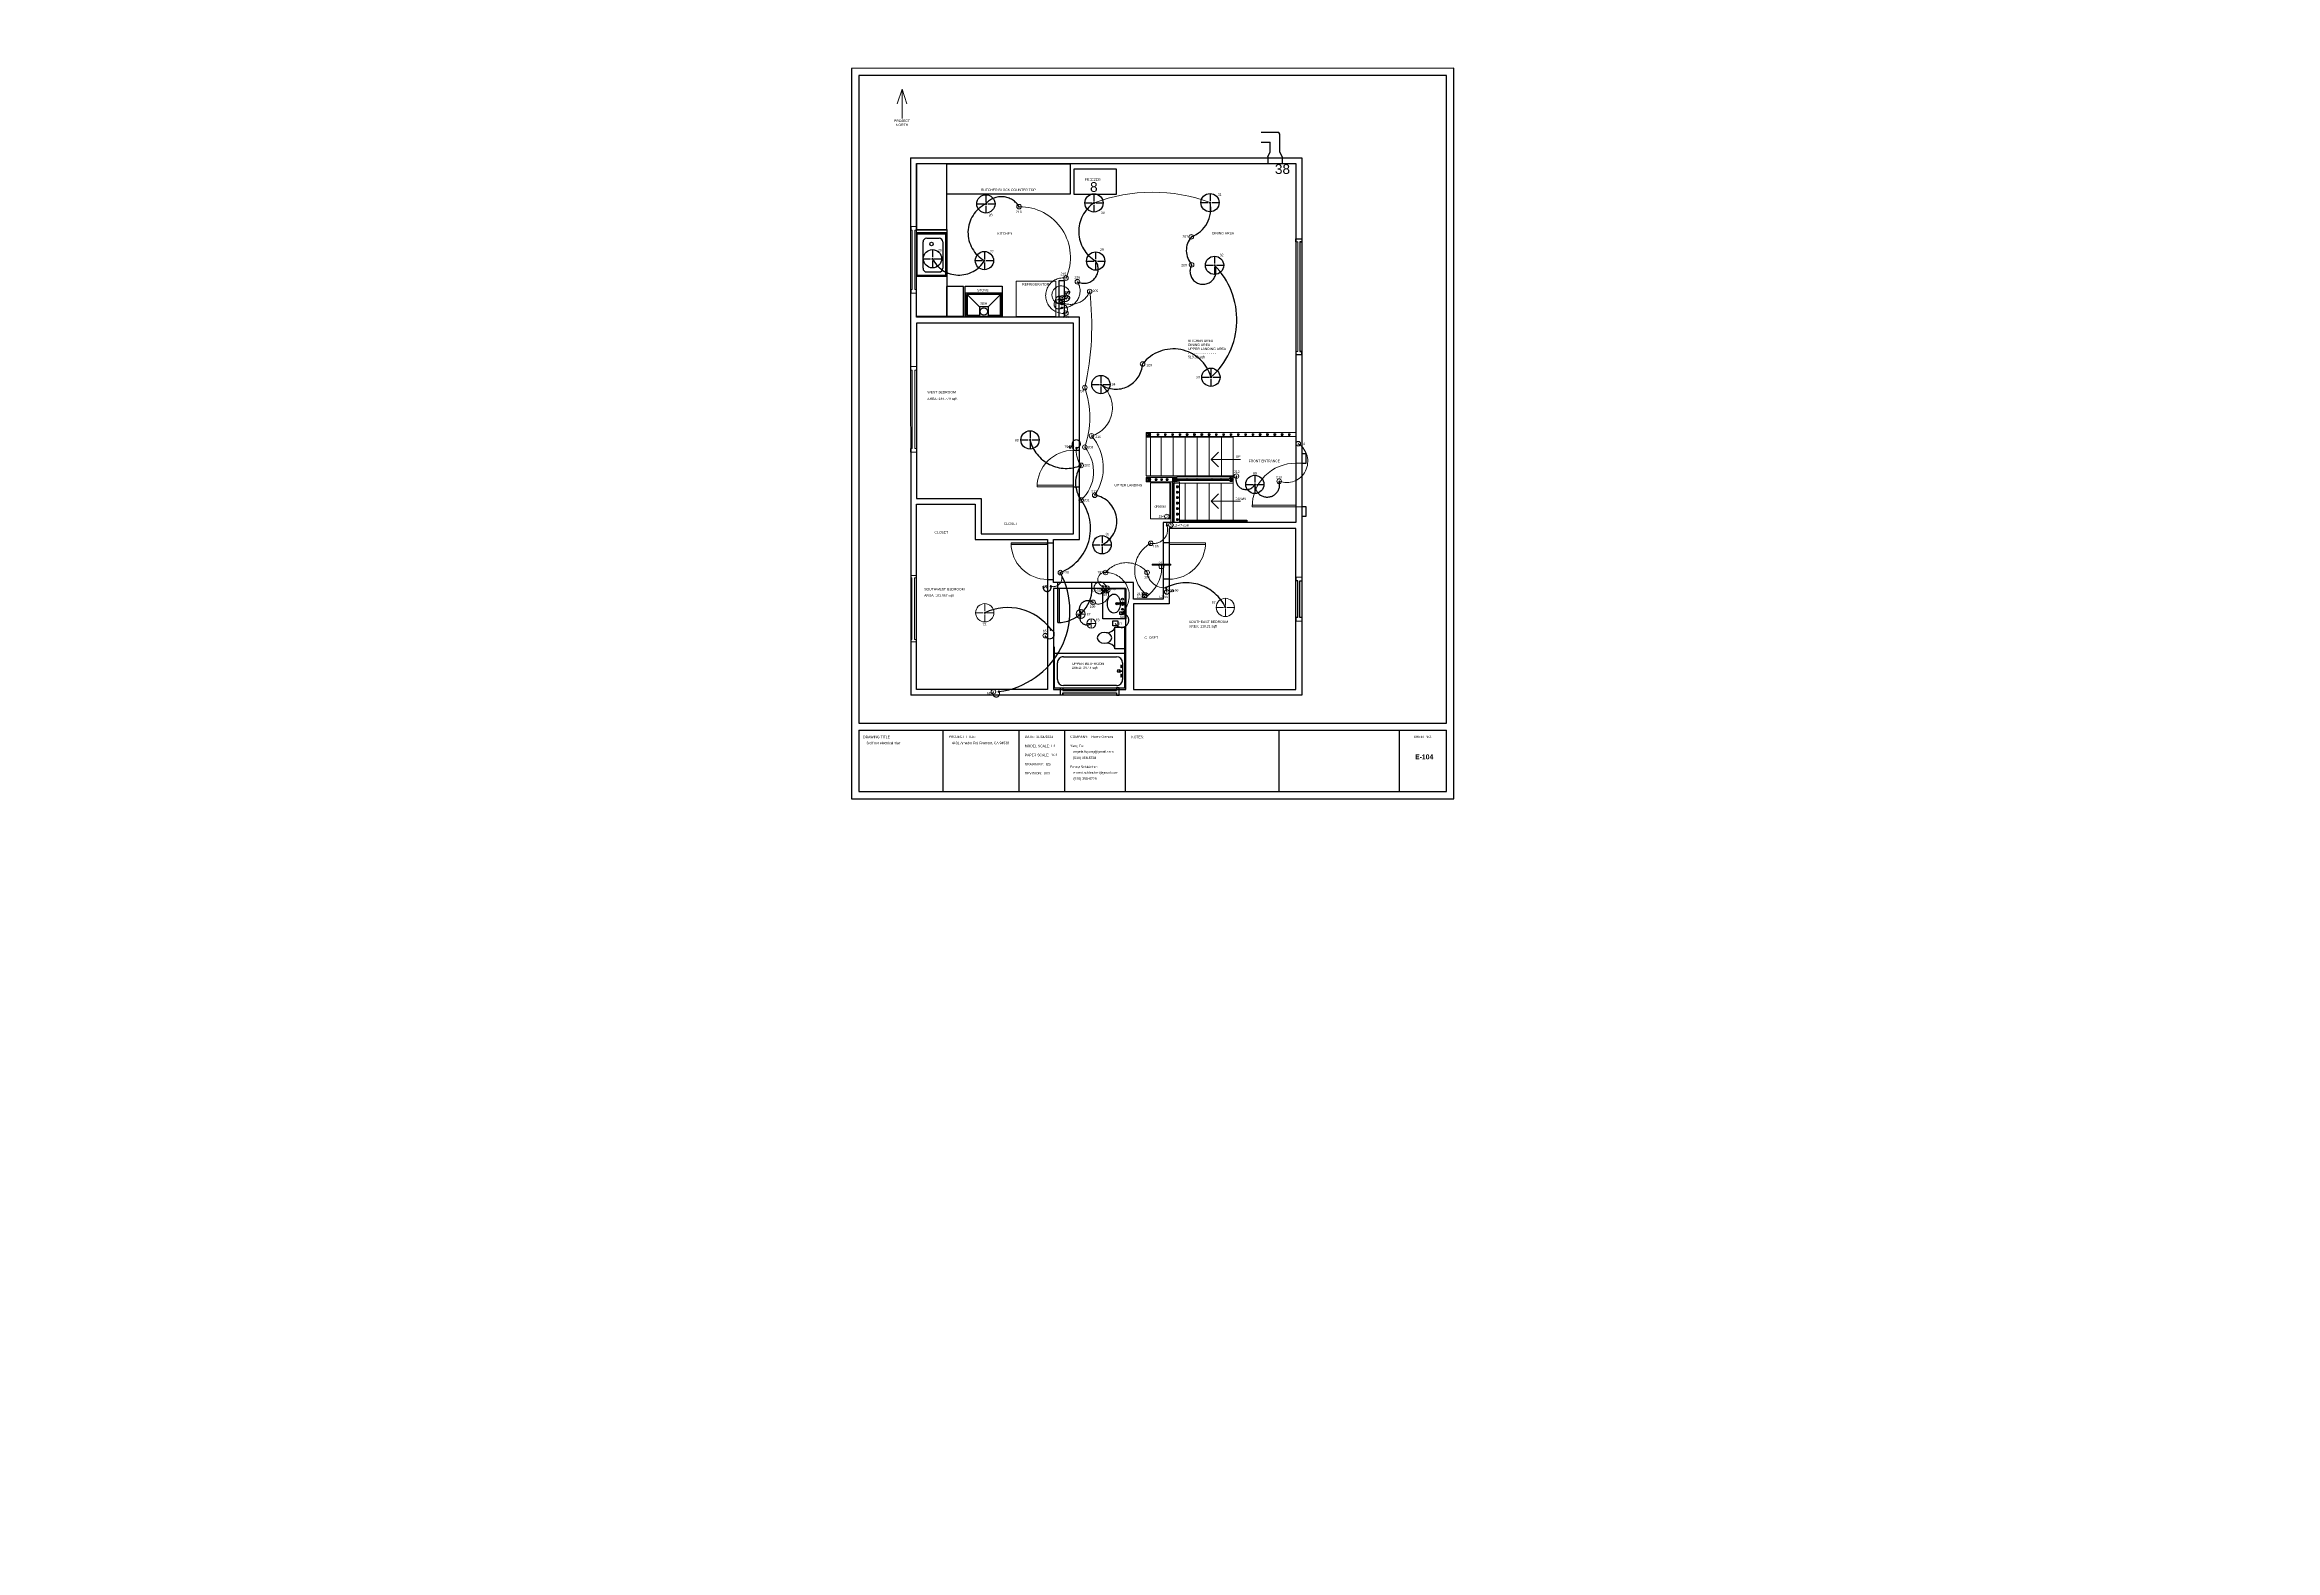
# Paper-space layout 'Layout1' of a CAD drawing. Header units: inches. Extents: x 1.06 to 9.55, y 0.72 to 6.45.
# The model-space entities are those that its viewports show. They can reach past a viewport. Long polylines and large blocks are cut down to what shows.
import ezdxf

# ---------------------------------------------------------------- set-up
doc = ezdxf.new("R2010")
doc.units = ezdxf.units.IN
doc.header["$MEASUREMENT"] = 0
for name, pattern in [('ACAD_ISO02W100', [15, 12, -3]), ('CENTER2', [1.125, 0.75, -0.125, 0.125, -0.125]), ('DASHED', [0.75, 0.5, -0.25])]:
    doc.linetypes.add(name, pattern=pattern)
doc.layers.get('0').update_dxf_attribs({"color": 1, "lineweight": 9})
doc.layers.get('Defpoints').update_dxf_attribs({"lineweight": 9})
for name, color, linetype, lineweight in [('00-page-edge', 7, 'Continuous', 9), ('A201-Floorplan-2nd-floor', 7, 'Continuous', 9), ('A201-Text', 7, 'Continuous', 9), ('E301-Electrical-attic', 7, 'Continuous', 9)]:
    doc.layers.add(name, color=color, linetype=linetype, lineweight=lineweight)
doc.layers.add('Title Block', color=7, linetype='Continuous')
doc.layers.add('Title Block Text', color=7, linetype='Continuous')
doc.layers.get('Defpoints').off()
doc.styles.add('Large', font='Arial Bold.ttf', dxfattribs={"height": 4})
doc.styles.add('Reg', font='Courier New.ttf', dxfattribs={"height": 1})
doc.styles.get("Standard").update_dxf_attribs({"font": 'Arial.ttf', "height": 2})

# ---------------------------------------------------------------- blocks, each defined once
blk = doc.blocks.new('refrigerator')
at = {"layer": 'A201-Floorplan-2nd-floor', "linetype": 'CENTER2'}
blk.add_lwpolyline([(0, 0), (-32.625, 0), (-32.625, 28.925), (0, 28.925)], close=True, dxfattribs=at)
blk = doc.blocks.new('stove')
at = {"layer": 'A201-Floorplan-2nd-floor', "linetype": 'CENTER2', "lineweight": 30}
blk.add_lwpolyline([(-30.3, 25), (0, 25), (0, 0), (-30.3, 0)], close=True, dxfattribs=at)
blk = doc.blocks.new('L2-dining-room-window')
at = {"layer": 'A201-Floorplan-2nd-floor', "lineweight": 30}
for p, q in [((0, -2.5), (0, 0)), ((0, 0), (4.8, 0)), ((4.8, 0), (4.8, -2.5)), ((3.2, -2.5), (4.8, -2.5)), ((3.2, -2.5), (3.2, -92.5)), ((4.8, -2.5), (3.2, -2.5)), ((0, -92.5), (0, -95)), ((0, -95), (4.8, -95)), ((3.2, -92.5), (4.8, -92.5)), ((4.8, -92.5), (3.2, -92.5)), ((4.8, -95), (4.8, -92.5))]:
    blk.add_line(p, q, dxfattribs=at)
at = {"layer": 'A201-Floorplan-2nd-floor'}
blk.add_lwpolyline([(0, -92.5), (1.6, -92.5), (1.6, -2.5), (0, -2.5)], dxfattribs=at)
blk = doc.blocks.new('L2-SE-bedroom-window')
at = {"lineweight": 30}
blk.add_line((0, -33.125), (0, -36.125), dxfattribs=at)
at = {"layer": 'A201-Floorplan-2nd-floor'}
for p, q in [((4.75, 0), (0, 0)), ((0, -36.125), (4.75, -36.125))]:
    blk.add_line(p, q, dxfattribs=at)
at = {"layer": 'A201-Floorplan-2nd-floor', "lineweight": 30}
for p, q in [((0, 0), (0, -3)), ((4.75, 0), (4.75, -3)), ((1.5, -3), (0, -3)), ((1.5, -33.125), (1.5, -3)), ((3.25, -3), (4.75, -3)), ((3.25, -33.125), (3.25, -3)), ((1.5, -33.125), (0, -33.125)), ((4.75, -33.125), (3.25, -33.125)), ((4.75, -33.125), (4.75, -36.125))]:
    blk.add_line(p, q, dxfattribs=at)
blk = doc.blocks.new('L2-bathroom-door')
at = {"lineweight": 30}
for p, q in [((0, -28), (0, 0)), ((1.2, 0), (0, 0)), ((0, 0), (0, 0)), ((1.2, -28), (1.2, 0))]:
    blk.add_line(p, q, dxfattribs=at)
blk.add_arc((0, 0), 28, 270, 0, dxfattribs=at)
blk = doc.blocks.new('L2-SE-bedroom')
at = {"layer": 'A201-Floorplan-2nd-floor'}
for p, q in [((30, 0), (0, 0)), ((0, 0), (0, -1.4)), ((0, -1.4), (30, -1.4))]:
    blk.add_line(p, q, dxfattribs=at)
blk.add_arc((0, 0), 30, 270, 0, dxfattribs=at)
blk = doc.blocks.new('L2-W-bedroom-door')
at = {"layer": 'A201-Floorplan-2nd-floor'}
for p, q in [((-156.2, -523.3), (-186.2, -523.3)), ((-186.2, -524.7), (-156.2, -524.7)), ((-156.2, -524.7), (-156.2, -523.3))]:
    blk.add_line(p, q, dxfattribs=at)
blk.add_arc((-156.2, -524.7), 30, 90, 180, dxfattribs=at)
blk = doc.blocks.new('L2-SW-bedroom-door')
at = {"layer": 'A201-Floorplan-2nd-floor', "lineweight": 30}
for p in [(-313.9, -549.4), (-283.9, -550.8)]:
    blk.add_line(p, (-283.9, -549.4), dxfattribs=at)
at = {"layer": 'A201-Floorplan-2nd-floor'}
blk.add_line((-313.9, -550.8), (-283.9, -550.8), dxfattribs=at)
blk.add_arc((-283.9, -549.4), 30, 180, 270, dxfattribs=at)
blk = doc.blocks.new('L2-SW-bedroom-window')
at = {"layer": 'A201-Floorplan-2nd-floor'}
for p, q in [((0, 54.5), (-4.7, 54.5)), ((-4.7, 52.5), (-3.7, 52.5)), ((-3.7, 2), (-3.7, 52.5)), ((-1.5, 2), (-1.5, 52.5)), ((-1.5, 52.5), (0, 52.5)), ((0, 52.5), (0, 54.5)), ((-3.7, 2), (-4.7, 2)), ((0, 0), (-4.7, 0)), ((0, 2), (-1.5, 2)), ((0, 0), (0, 2))]:
    blk.add_line(p, q, dxfattribs=at)
at = {"layer": 'A201-Floorplan-2nd-floor', "lineweight": 30}
for p, q in [((-4.7, 54.5), (-4.7, 52.5)), ((-4.7, 2), (-4.7, 0))]:
    blk.add_line(p, q, dxfattribs=at)
blk = doc.blocks.new('L2-bathroom-bath-tub')
at = {"lineweight": 30}
for p, q in [((-1, 0), (0, 0)), ((-58.7, 0), (-59.7, 0)), ((-58.7, -33.5), (-58.7, 0)), ((-58.7, -5), (-1, -5)), ((-56.3, -26.6), (-56.3, -12.8)), ((-51.3, -7.8), (-7.7, -7.8)), ((-2.7, -12.8), (-2.7, -26.6)), ((-1, -33.5), (-1, 0)), ((-58.7, -33.5), (-1, -33.5)), ((-7.7, -31.6), (-51.3, -31.6))]:
    blk.add_line(p, q, dxfattribs=at)
for centre, start, end in [((-51.3, -12.8), 90, 180), ((-7.7, -12.8), 0, 90), ((-51.3, -26.6), 180, 270), ((-7.7, -26.6), 270, 0)]:
    blk.add_arc(centre, 5, start, end, dxfattribs=at)
blk = doc.blocks.new('L2-bathroom-window')
at = {"lineweight": 30}
for p, q in [((0, 0), (0, 6)), ((0, 6), (2, 6)), ((2, 0), (0, 0)), ((2, 6), (2, 4)), ((2, 6), (2, 4)), ((2, 4), (46.2, 4)), ((2, 2), (2, 0)), ((2, 0), (2, 2)), ((2, 2), (46.2, 2)), ((48.2, 6), (46.2, 6)), ((46.2, 6), (46.2, 4)), ((46.2, 2), (46.2, 0)), ((46.2, 0), (48.2, 0)), ((48.2, 0), (48.2, 6))]:
    blk.add_line(p, q, dxfattribs=at)
blk = doc.blocks.new('brick-facade-right-of-front-door')
at = {"lineweight": 30}
for p, q in [((3.625, 7.625), (0, 7.625)), ((0, 7.625), (0, 0)), ((0, 0), (3.625, 0)), ((3.625, 0), (3.625, 7.625))]:
    blk.add_line(p, q, dxfattribs=at)
blk = doc.blocks.new('brick-facade-left-of-front-door')
at = {"lineweight": 30}
for p, q in [((3.625, 0), (0, 0)), ((0, 0), (0, -7.625)), ((3.625, -7.625), (3.625, 0)), ((0, -7.625), (3.625, -7.625))]:
    blk.add_line(p, q, dxfattribs=at)
blk = doc.blocks.new('L2-bathroom-sink')
at = {"lineweight": 30}
for p, q in [((-19, -25), (-19, 0)), ((-19, 0), (0, 0)), ((-0.8, 0), (-0.8, -25)), ((0, 0), (0, -25)), ((-3.4, -12.2), (-7.2, -12.2)), ((-7.2, -12.8), (-7.2, -12.2)), ((-3.4, -12.8), (-7.2, -12.8)), ((0, -25), (-19, -25))]:
    blk.add_line(p, q, dxfattribs=at)
for centre, radius in [((-7.2, -12.5), 1), ((-2.7, -12.5), 1.5), ((-2.9, -8.8), 0.75), ((-2.9, -17.1), 0.75), ((-2.7, -12.5), 0.75)]:
    blk.add_circle(centre, radius, dxfattribs=at)
blk.add_ellipse((-9.9, -12.5), major_axis=(0, 7.83), ratio=0.682565, dxfattribs=at)
blk = doc.blocks.new('L2-toilet')
at = {"layer": 'A201-Floorplan-2nd-floor', "lineweight": 30}
for p, q in [((-7.8, 0), (-7.8, 17.8)), ((-7.8, 17.8), (0, 17.8)), ((0, 0), (-7.8, 0)), ((0, 17.8), (0, 0))]:
    blk.add_line(p, q, dxfattribs=at)
for centre, start, end in [((-14.4, 20.3), 267.5527, 339.3943), ((-14.4, -2.5), 20.6057, 92.4473)]:
    blk.add_arc(centre, 7.15, start, end, dxfattribs=at)
blk.add_ellipse((-16.4, 8.9), major_axis=(-6.05, 0), ratio=0.722961, start_param=4.712389, end_param=10.995574, dxfattribs=at)
blk = doc.blocks.new('L2-tub-hot-faucet')
at = {"layer": 'A201-Floorplan-2nd-floor', "lineweight": 30}
for p, q in [((-1.3, 1.4), (-1.5, 1.4)), ((-1.5, 1.4), (-1.5, -0.9)), ((-1.3, 1.4), (-1.3, -0.9)), ((0, 0.5), (-1.3, 0.5)), ((0, 0), (-1.3, 0)), ((-1.3, -0.9), (-1.3, 0)), ((-1.3, -0.9), (-1.5, -0.9))]:
    blk.add_line(p, q, dxfattribs=at)
blk = doc.blocks.new('L2-tub-faucets-and-drain')
at = {"layer": 'A201-Floorplan-2nd-floor', "lineweight": 30}
for p, q in [((0, 0.2), (3.1, 0.2)), ((0, 0.2), (0, -0.2)), ((0, -0.2), (3.1, -0.2))]:
    blk.add_line(p, q, dxfattribs=at)
blk.add_circle((0, 0), 1.25, dxfattribs=at)
at = {"lineweight": 30}
for p in [(3.1, 3.5), (3.1, -4)]:
    blk.add_blockref('L2-tub-hot-faucet', p, dxfattribs=at)
blk = doc.blocks.new('L2-furnace-register-38-and-duct')
at = {"layer": 'A201-Floorplan-2nd-floor', "lineweight": 30}
for p, q in [((9, 25.6), (-5.4, 25.6)), ((10, 24.2), (9, 25.6)), ((10, 9.6), (10, 24.2)), ((-5.3, 17.6), (2.1, 17.6)), ((0, 5.6), (2, 9.6)), ((0, 5.6), (0, 0)), ((2, 9.6), (2.1, 17.6)), ((11.9, 5.6), (10, 9.6)), ((11.9, 5.6), (11.9, 0))]:
    blk.add_line(p, q, dxfattribs=at)
blk = doc.blocks.new('L2-north-kitchen-butcher-block')
at = {"layer": 'A201-Floorplan-2nd-floor', "linetype": 'CENTER2', "lineweight": 30}
blk.add_lwpolyline([(0, -25), (-101.3, -25), (-101.3, 0), (0, 0)], close=True, dxfattribs=at)
blk = doc.blocks.new('L2-kitchen-NW-butcher-block')
at = {"layer": 'A201-Floorplan-2nd-floor', "linetype": 'CENTER2', "lineweight": 30}
blk.add_lwpolyline([(25, -54.2), (25, 0), (0, 0), (0, -54.2)], close=True, dxfattribs=at)
blk = doc.blocks.new('L2-kitchen-butcher-block-sink')
at = {"layer": 'A201-Floorplan-2nd-floor', "linetype": 'CENTER2', "lineweight": 30}
blk.add_lwpolyline([(0, 71.3625), (25, 71.3625), (25, 0), (0, 0)], close=True, dxfattribs=at)
blk = doc.blocks.new('L2-butcher-block-west-stove')
at = {"layer": 'A201-Floorplan-2nd-floor', "linetype": 'CENTER2', "lineweight": 30}
for p, q in [((13.7, 24.6), (0, 24.6)), ((0, 0), (0, 24.6)), ((13.7, 0), (13.7, 24.6)), ((13.7, 0), (0, 0))]:
    blk.add_line(p, q, dxfattribs=at)
blk = doc.blocks.new('smart-hood')
at = {"lineweight": 30}
for p, q in [((11.15625, 8), (11.15625, 0)), ((18.15625, 8), (11.15625, 8)), ((18.15625, 8), (18.15625, 0))]:
    blk.add_line(p, q, dxfattribs=at)
blk.add_lwpolyline([(0, 0), (29.3125, 0), (29.3125, 19), (0, 19)], close=True, dxfattribs=at)
blk.add_lwpolyline([(18.15625, 1), (28.3125, 1), (28.3125, 18), (1, 18), (1, 1), (11.15625, 1)], dxfattribs=at)
blk.add_circle((14.65625, 4), 3, dxfattribs=at)
blk = doc.blocks.new('L2-stove-exhaust-hood')
at = {"layer": 'A201-Floorplan-2nd-floor', "lineweight": 30}
for p, q in [((0, 8), (-10.15625, 18)), ((-10.15625, 1), (0, 0)), ((17.15625, 18), (7, 8)), ((7, 0), (17.15625, 1))]:
    blk.add_line(p, q, dxfattribs=at)
blk.add_blockref('smart-hood', (-11.15625, 0), dxfattribs=at)
blk = doc.blocks.new('L2-cabinet-holding-kitchen-sink')
at = {"layer": 'A201-Floorplan-2nd-floor', "lineweight": -3}
for points in [[(0, 0), (0, 35.6), (-24.4, 35.6), (-24.4, 0)], [(-23.8, 0.6), (-23.8, 34.9), (-0.6, 34.9), (-0.6, 0.6)]]:
    blk.add_lwpolyline(points, close=True, dxfattribs=at)
blk = doc.blocks.new('L2-kitchen-sink-and-drain')
at = {"layer": 'A201-Floorplan-2nd-floor', "lineweight": -3}
for p, q in [((-6.9375, -19.96875), (-6.9375, 1.71875)), ((-3.9375, 4.71875), (6.28125, 4.71875)), ((9.28125, 1.71875), (9.28125, -19.96875)), ((-3.9375, -22.96875), (6.28125, -22.96875))]:
    blk.add_line(p, q, dxfattribs=at)
blk.add_circle((0, 0), 1.45459, dxfattribs=at)
for centre, start, end in [((-3.9375, 1.71875), 90, 180), ((6.28125, 1.71875), 0, 90), ((-3.9375, -19.96875), 180, 270), ((6.28125, -19.96875), 270, 0)]:
    blk.add_arc(centre, 3, start, end, dxfattribs=at)
blk = doc.blocks.new('L2-front-door')
at = {"layer": 'A201-Floorplan-2nd-floor'}
for p, q in [((-36, 1.4), (0, 1.4)), ((-36, 0), (0, 0))]:
    blk.add_line(p, q, dxfattribs=at)
at = {"layer": 'A201-Floorplan-2nd-floor', "lineweight": 30}
blk.add_line((0, 1.4), (0, 0), dxfattribs=at)
at = {"layer": 'A201-Floorplan-2nd-floor'}
blk.add_arc((0, 0), 36, 90, 180, dxfattribs=at)
blk = doc.blocks.new('L2-banister-rail')
at = {"layer": 'A201-Floorplan-2nd-floor', "lineweight": -3}
for p, q in [((292.3, -354.6), (291.1, -355.8)), ((292.3, -355.8), (291.1, -354.6)), ((291.1, -354.6), (291.1, -355.8)), ((291.1, -354.6), (292.3, -354.6)), ((291.1, -355.8), (292.3, -355.8)), ((292.3, -354.6), (292.3, -355.8))]:
    blk.add_line(p, q, dxfattribs=at)
at = {"layer": 'A201-Floorplan-2nd-floor', "lineweight": 5}
blk.add_line((291.7, -355.8), (291.7, -354.6), dxfattribs=at)
blk = doc.blocks.new('L2-dresser-in-front-of-banister')
at = {"layer": 'A201-Floorplan-2nd-floor', "lineweight": 5}
for p, q in [((232.3, -358), (232.3, -387.6)), ((248.3, -358), (232.3, -358)), ((248.3, -387.6), (248.3, -358)), ((232.3, -387.6), (248.3, -387.6))]:
    blk.add_line(p, q, dxfattribs=at)
blk = doc.blocks.new('L2-SW-bannister-ball')
at = {"layer": 'A201-Floorplan-2nd-floor', "lineweight": -3}
blk.add_circle((231.6, -355.2), 1.62, dxfattribs=at)
at = {"color": 1, "lineweight": 5}
blk.add_blockref('L2-banister-rail', (-60.1, 0), dxfattribs=at)
blk = doc.blocks.new('L2-SE-bannister-ball')
at = {"layer": 'A201-Floorplan-2nd-floor', "lineweight": -3}
blk.add_circle((252.3, -355.2), 1.62, dxfattribs=at)
at = {"color": 1, "lineweight": 5}
blk.add_blockref('L2-banister-rail', (-39.5, 0), dxfattribs=at)
blk = doc.blocks.new('L1-pt-5-bannister-ball')
at = {"layer": 'A201-Floorplan-2nd-floor', "lineweight": -3}
blk.add_circle((298.6, -355.2), 1.61, dxfattribs=at)
at = {"color": 1, "lineweight": 5}
blk.add_blockref('L2-banister-rail', (6.9, 0), dxfattribs=at)
blk = doc.blocks.new('L2-south-stairway-5-steps')
at = {"layer": 'A201-Floorplan-2nd-floor', "lineweight": 5}
for p, q in [((-49.375, 0), (0, 0)), ((-49.375, 0), (-49.375, -32.40625)), ((-39.5, 0), (-39.5, -32.40625)), ((-29.625, 0), (-29.625, -32.40625)), ((-19.75, 0), (-19.75, -32.40625)), ((-9.875, 0), (-9.875, -32.40625)), ((0, 0), (0, -32.40625))]:
    blk.add_line(p, q, dxfattribs=at)
blk = doc.blocks.new('L2-south-stairway-handrail-to-L1')
at = {"layer": 'A201-Floorplan-2nd-floor', "lineweight": -3}
for p, q in [((-44.1, 1.2), (11.2, 1.2)), ((11.2, 0), (-44.1, 0)), ((-28.7, -0.8), (-28.7, 0)), ((-28.5, -0.8), (-28.5, 0)), ((8.1, 0), (8.1, -0.8)), ((8.3, 0), (8.3, -0.8)), ((11.2, 1.2), (11.2, 0))]:
    blk.add_line(p, q, dxfattribs=at)
blk = doc.blocks.new('L1-arrow')
at = {"lineweight": 5}
for p, q in [((182.3, -366), (164.3, -366)), ((188.3, -366), (182.3, -360)), ((182.3, -366), (188.3, -366)), ((188.3, -366), (182.3, -372))]:
    blk.add_line(p, q, dxfattribs=at)
blk = doc.blocks.new('L3-attic-j-box-211')
at = {"layer": 'E301-Electrical-attic'}
blk.add_circle((0, 0), 1.9, dxfattribs=at)
at = {"layer": 'E301-Electrical-attic', "lineweight": 5, "style": 'Reg'}
blk.add_text('J', height=2, dxfattribs=at).set_placement((-1.3, -1.1))
blk = doc.blocks.new('L3-attic-j-box-212')
at = {"layer": 'E301-Electrical-attic'}
blk.add_circle((0, 0), 1.9, dxfattribs=at)
at = {"layer": 'E301-Electrical-attic', "lineweight": 5, "style": 'Reg'}
blk.add_text('J', height=2, dxfattribs=at).set_placement((-1.3, -1.1))
blk = doc.blocks.new('L3-attic-j-box-215')
at = {"layer": 'E301-Electrical-attic'}
blk.add_circle((0, 0), 1.9, dxfattribs=at)
at = {"layer": 'E301-Electrical-attic', "lineweight": 5, "style": 'Reg'}
blk.add_text('J', height=2, dxfattribs=at).set_placement((-1.3, -1.1))
blk = doc.blocks.new('L3-attic-j-box-194')
at = {"layer": 'E301-Electrical-attic'}
blk.add_circle((0, 0), 1.9, dxfattribs=at)
at = {"layer": 'E301-Electrical-attic', "lineweight": 5, "style": 'Reg'}
blk.add_text('J', height=2, dxfattribs=at).set_placement((-1.3, -1.1))
blk = doc.blocks.new('L3-attic-j-box-196')
at = {"layer": 'E301-Electrical-attic'}
blk.add_circle((0, 0), 1.9, dxfattribs=at)
at = {"layer": 'E301-Electrical-attic', "lineweight": 5, "style": 'Reg'}
blk.add_text('J', height=2, dxfattribs=at).set_placement((-1.3, -1.1))
blk = doc.blocks.new('L3-attic-j-box-197')
at = {"layer": 'E301-Electrical-attic'}
blk.add_circle((0, 0), 1.9, dxfattribs=at)
at = {"layer": 'E301-Electrical-attic', "lineweight": 5, "style": 'Reg'}
blk.add_text('J', height=2, dxfattribs=at).set_placement((-1.3, -1.1))
blk = doc.blocks.new('L3-j-box-198')
at = {"layer": 'E301-Electrical-attic'}
blk.add_circle((0, 0), 1.9, dxfattribs=at)
at = {"layer": 'E301-Electrical-attic', "lineweight": 5, "style": 'Reg'}
blk.add_text('J', height=2, dxfattribs=at).set_placement((-1.3, -1.1))
blk = doc.blocks.new('L2-j-box-47-cb6')
at = {"layer": 'E301-Electrical-attic'}
blk.add_circle((0, 0), 1.9, dxfattribs=at)
at = {"layer": 'E301-Electrical-attic', "lineweight": 5, "style": 'Reg'}
blk.add_text('J', height=2, dxfattribs=at).set_placement((-1.3, -1.1))
blk = doc.blocks.new('L2-j-box-55')
at = {"layer": 'E301-Electrical-attic'}
blk.add_circle((0, 0), 1.9, dxfattribs=at)
at = {"layer": 'E301-Electrical-attic', "lineweight": 5, "style": 'Reg'}
blk.add_text('J', height=2, dxfattribs=at).set_placement((-1.3, -1.1))
blk = doc.blocks.new('L2-58')
at = {"layer": 'E301-Electrical-attic'}
for p, q in [((0, 3.7, -47.4), (0, 4.1, -47.4)), ((0, 0.4, -47.4), (0, 0, -47.4))]:
    blk.add_line(p, q, dxfattribs=at)
for centre, start, end in [((0, 2.9, -47.4), 0, 180), ((0, 2.9, -47.4), 180, 270), ((0, 1.2, -47.4), 180, 90)]:
    blk.add_arc(centre, 0.84, start, end, dxfattribs=at)
blk = doc.blocks.new('L2-84')
at = {"layer": 'E301-Electrical-attic'}
blk.add_circle((0, 0), 1.9, dxfattribs=at)
at = {"layer": 'E301-Electrical-attic', "lineweight": 5, "style": 'Reg'}
blk.add_text('J', height=2, dxfattribs=at).set_placement((-1.3, -1.1))
blk = doc.blocks.new('*U372')
at = {"layer": 'E301-Electrical-attic', "color": 0, "linetype": 'CENTER2', "lineweight": -3, "transparency": 16777216}
for p, q in [((-7.62, 0), (-1.5, 0)), ((0, 1.5), (0, 7.62)), ((1.5, 0), (7.62, 0)), ((0, -7.62), (0, -1.5))]:
    blk.add_line(p, q, dxfattribs=at)
at = {"layer": 'E301-Electrical-attic', "color": 0, "linetype": 'Continuous', "lineweight": -3, "transparency": 16777216}
for p, q in [((-0.75, 0), (0.75, 0)), ((0, -0.75), (0, 0.75))]:
    blk.add_line(p, q, dxfattribs=at)
blk = doc.blocks.new('L2-led-26')
at = {"layer": 'E301-Electrical-attic', "lineweight": -3}
blk.add_circle((0, 0), 7.5, dxfattribs=at)
at = {"layer": 'E301-Electrical-attic', "linetype": 'CENTER2', "lineweight": -3, "rotation": 270}
blk.add_blockref('*U372', (0, 0), dxfattribs=at)
blk = doc.blocks.new('*U373')
at = {"layer": 'E301-Electrical-attic', "color": 0, "linetype": 'CENTER2', "lineweight": -3, "transparency": 16777216}
for p, q in [((-7.62, 0), (-1.5, 0)), ((0, 1.5), (0, 7.62)), ((1.5, 0), (7.62, 0)), ((0, -7.62), (0, -1.5))]:
    blk.add_line(p, q, dxfattribs=at)
at = {"layer": 'E301-Electrical-attic', "color": 0, "linetype": 'Continuous', "lineweight": -3, "transparency": 16777216}
for p, q in [((-0.75, 0), (0.75, 0)), ((0, -0.75), (0, 0.75))]:
    blk.add_line(p, q, dxfattribs=at)
blk = doc.blocks.new('L2-led-27')
at = {"layer": 'E301-Electrical-attic', "lineweight": -3}
blk.add_circle((0, 0), 7.5, dxfattribs=at)
at = {"layer": 'E301-Electrical-attic', "linetype": 'CENTER2', "lineweight": -3, "rotation": 270}
blk.add_blockref('*U373', (0, 0), dxfattribs=at)
blk = doc.blocks.new('*U375')
at = {"layer": 'E301-Electrical-attic', "color": 0, "linetype": 'CENTER2', "lineweight": -3, "transparency": 16777216}
for p, q in [((-7.62, 0), (-1.5, 0)), ((0, 1.5), (0, 7.62)), ((1.5, 0), (7.62, 0)), ((0, -7.62), (0, -1.5))]:
    blk.add_line(p, q, dxfattribs=at)
at = {"layer": 'E301-Electrical-attic', "color": 0, "linetype": 'Continuous', "lineweight": -3, "transparency": 16777216}
for p, q in [((-0.75, 0), (0.75, 0)), ((0, -0.75), (0, 0.75))]:
    blk.add_line(p, q, dxfattribs=at)
blk = doc.blocks.new('L2-led-28')
at = {"layer": 'E301-Electrical-attic', "lineweight": -3}
blk.add_circle((0, 0), 7.5, dxfattribs=at)
at = {"layer": 'E301-Electrical-attic', "linetype": 'CENTER2', "lineweight": -3, "rotation": 270}
blk.add_blockref('*U375', (0, 0), dxfattribs=at)
blk = doc.blocks.new('L2-44')
at = {"layer": 'E301-Electrical-attic'}
blk.add_circle((0, 0), 1.9, dxfattribs=at)
at = {"layer": 'E301-Electrical-attic', "lineweight": 5, "style": 'Reg'}
blk.add_text('J', height=2, dxfattribs=at).set_placement((-1.3, -1.1))
blk = doc.blocks.new('L2-46')
at = {"layer": 'E301-Electrical-attic', "lineweight": -3}
for p, q in [((0.4, 0), (0, 0)), ((4.1, 0), (4.5, 0))]:
    blk.add_line(p, q, dxfattribs=at)
for centre, start, end in [((1.3, 0), 90, 270), ((3.2, 0), 270, 180), ((1.3, 0), 270, 0)]:
    blk.add_arc(centre, 0.916, start, end, dxfattribs=at)
blk = doc.blocks.new('L2-43')
at = {"layer": 'E301-Electrical-attic'}
blk.add_circle((0, 0), 1.9, dxfattribs=at)
at = {"layer": 'E301-Electrical-attic', "lineweight": 5, "style": 'Reg'}
blk.add_text('J', height=2, dxfattribs=at).set_placement((-1.3, -1.1))
blk = doc.blocks.new('L2-45')
at = {"layer": 'E301-Electrical-attic', "lineweight": -3}
for p, q in [((0.4, 0), (0, 0)), ((4.1, 0), (4.5, 0))]:
    blk.add_line(p, q, dxfattribs=at)
for centre, start, end in [((1.3, 0), 90, 270), ((3.2, 0), 270, 180), ((1.3, 0), 270, 0)]:
    blk.add_arc(centre, 0.916, start, end, dxfattribs=at)
blk = doc.blocks.new('*U382')
at = {"layer": 'E301-Electrical-attic', "color": 0, "linetype": 'CENTER2', "lineweight": -3, "transparency": 16777216}
for p, q in [((-7.62, 0), (-1.5, 0)), ((0, 1.5), (0, 7.62)), ((1.5, 0), (7.62, 0)), ((0, -7.62), (0, -1.5))]:
    blk.add_line(p, q, dxfattribs=at)
at = {"layer": 'E301-Electrical-attic', "color": 0, "linetype": 'Continuous', "lineweight": -3, "transparency": 16777216}
for p, q in [((-0.75, 0), (0.75, 0)), ((0, -0.75), (0, 0.75))]:
    blk.add_line(p, q, dxfattribs=at)
blk = doc.blocks.new('L2-29')
at = {"layer": 'E301-Electrical-attic', "lineweight": -3}
blk.add_circle((0, 0), 7.5, dxfattribs=at)
at = {"layer": 'E301-Electrical-attic', "linetype": 'CENTER2', "lineweight": -3, "rotation": 270}
blk.add_blockref('*U382', (0, 0), dxfattribs=at)
blk = doc.blocks.new('*U384')
at = {"layer": 'E301-Electrical-attic', "color": 0, "linetype": 'CENTER2', "lineweight": -3, "transparency": 16777216}
for p, q in [((-7.62, 0), (-1.5, 0)), ((0, 1.5), (0, 7.62)), ((1.5, 0), (7.62, 0)), ((0, -7.62), (0, -1.5))]:
    blk.add_line(p, q, dxfattribs=at)
at = {"layer": 'E301-Electrical-attic', "color": 0, "linetype": 'Continuous', "lineweight": -3, "transparency": 16777216}
for p, q in [((-0.75, 0), (0.75, 0)), ((0, -0.75), (0, 0.75))]:
    blk.add_line(p, q, dxfattribs=at)
blk = doc.blocks.new('L2-30')
at = {"layer": 'E301-Electrical-attic', "lineweight": -3}
blk.add_circle((0, 0), 7.5, dxfattribs=at)
at = {"layer": 'E301-Electrical-attic', "linetype": 'CENTER2', "lineweight": -3, "rotation": 270}
blk.add_blockref('*U384', (0, 0), dxfattribs=at)
blk = doc.blocks.new('*U386')
at = {"layer": 'E301-Electrical-attic', "color": 0, "linetype": 'CENTER2', "lineweight": -3, "transparency": 16777216}
for p, q in [((-7.62, 0), (-1.5, 0)), ((0, 1.5), (0, 7.62)), ((1.5, 0), (7.62, 0)), ((0, -7.62), (0, -1.5))]:
    blk.add_line(p, q, dxfattribs=at)
at = {"layer": 'E301-Electrical-attic', "color": 0, "linetype": 'Continuous', "lineweight": -3, "transparency": 16777216}
for p, q in [((-0.75, 0), (0.75, 0)), ((0, -0.75), (0, 0.75))]:
    blk.add_line(p, q, dxfattribs=at)
blk = doc.blocks.new('L2-31')
at = {"layer": 'E301-Electrical-attic', "lineweight": -3}
blk.add_circle((0, 0), 7.5, dxfattribs=at)
at = {"layer": 'E301-Electrical-attic', "linetype": 'CENTER2', "lineweight": -3, "rotation": 270}
blk.add_blockref('*U386', (0, 0), dxfattribs=at)
blk = doc.blocks.new('*U388')
at = {"layer": 'E301-Electrical-attic', "color": 0, "linetype": 'CENTER2', "lineweight": -3, "transparency": 16777216}
for p, q in [((-7.62, 0), (-1.5, 0)), ((0, 1.5), (0, 7.62)), ((1.5, 0), (7.62, 0)), ((0, -7.62), (0, -1.5))]:
    blk.add_line(p, q, dxfattribs=at)
at = {"layer": 'E301-Electrical-attic', "color": 0, "linetype": 'Continuous', "lineweight": -3, "transparency": 16777216}
for p, q in [((-0.75, 0), (0.75, 0)), ((0, -0.75), (0, 0.75))]:
    blk.add_line(p, q, dxfattribs=at)
blk = doc.blocks.new('L2-32')
at = {"layer": 'E301-Electrical-attic', "lineweight": -3}
blk.add_circle((0, 0), 7.5, dxfattribs=at)
at = {"layer": 'E301-Electrical-attic', "linetype": 'CENTER2', "lineweight": -3, "rotation": 270}
blk.add_blockref('*U388', (0, 0), dxfattribs=at)
blk = doc.blocks.new('*U390')
at = {"layer": 'E301-Electrical-attic', "color": 0, "linetype": 'CENTER2', "lineweight": -3, "transparency": 16777216}
for p, q in [((-7.62, 0), (-1.5, 0)), ((0, 1.5), (0, 7.62)), ((1.5, 0), (7.62, 0)), ((0, -7.62), (0, -1.5))]:
    blk.add_line(p, q, dxfattribs=at)
at = {"layer": 'E301-Electrical-attic', "color": 0, "linetype": 'Continuous', "lineweight": -3, "transparency": 16777216}
for p, q in [((-0.75, 0), (0.75, 0)), ((0, -0.75), (0, 0.75))]:
    blk.add_line(p, q, dxfattribs=at)
blk = doc.blocks.new('L2-33')
at = {"layer": 'E301-Electrical-attic', "lineweight": -3}
blk.add_circle((0, 0), 7.5, dxfattribs=at)
at = {"layer": 'E301-Electrical-attic', "linetype": 'CENTER2', "lineweight": -3, "rotation": 270}
blk.add_blockref('*U390', (0, 0), dxfattribs=at)
blk = doc.blocks.new('L2-34')
at = {"layer": 'E301-Electrical-attic', "linetype": 'CENTER2', "lineweight": -3}
for p, q in [((-7.62, 0), (-1.5, 0)), ((0, 7.62), (0, 1.5)), ((1.5, 0), (7.62, 0)), ((0, -1.5), (0, -7.62))]:
    blk.add_line(p, q, dxfattribs=at)
at = {"layer": 'E301-Electrical-attic', "linetype": 'Continuous', "lineweight": -3}
for p, q in [((-0.75, 0), (0.75, 0)), ((0, 0.75), (0, -0.75))]:
    blk.add_line(p, q, dxfattribs=at)
at = {"layer": 'E301-Electrical-attic', "lineweight": -3}
blk.add_circle((0, 0), 7.5, dxfattribs=at)
blk = doc.blocks.new('L2-35')
at = {"layer": 'E301-Electrical-attic', "linetype": 'CENTER2', "lineweight": -3}
for p, q in [((-7.62, 0), (-1.5, 0)), ((0, 7.62), (0, 1.5)), ((1.5, 0), (7.62, 0)), ((0, -1.5), (0, -7.62))]:
    blk.add_line(p, q, dxfattribs=at)
at = {"layer": 'E301-Electrical-attic', "linetype": 'Continuous', "lineweight": -3}
for p, q in [((-0.75, 0), (0.75, 0)), ((0, 0.75), (0, -0.75))]:
    blk.add_line(p, q, dxfattribs=at)
at = {"layer": 'E301-Electrical-attic', "lineweight": -3}
blk.add_circle((0, 0), 7.5, dxfattribs=at)
blk = doc.blocks.new('L2-64')
at = {"layer": 'E301-Electrical-attic'}
for p, q in [((-3.7, 0), (-4.1, 0)), ((-0.4, 0), (0, 0))]:
    blk.add_line(p, q, dxfattribs=at)
for centre, start, end in [((-2.9, 0), 90, 360), ((-1.2, 0), 90, 180), ((-1.2, 0), 270, 90)]:
    blk.add_arc(centre, 0.84, start, end, dxfattribs=at)
blk = doc.blocks.new('L2-68')
at = {"layer": 'E301-Electrical-attic'}
blk.add_circle((0, 0), 1.9, dxfattribs=at)
at = {"layer": 'E301-Electrical-attic', "lineweight": 5, "style": 'Reg'}
blk.add_text('J', height=2, dxfattribs=at).set_placement((-1.3, -1.1))
blk = doc.blocks.new('L2-exh-61')
at = {"layer": 'E301-Electrical-attic', "lineweight": 30}
for p, q in [((0, 0), (0, 4)), ((0, 4), (4, 4)), ((4, 0), (0, 0)), ((4, 4), (4, 0))]:
    blk.add_line(p, q, dxfattribs=at)
blk = doc.blocks.new('L2-60')
at = {"layer": 'E301-Electrical-attic', "lineweight": 30}
for p, q in [((0, 0), (0, 2)), ((0, 2), (3, 2)), ((3, 0), (0, 0)), ((3, 2), (3, 0))]:
    blk.add_line(p, q, dxfattribs=at)
blk = doc.blocks.new('L2-56')
at = {"layer": 'E301-Electrical-attic'}
for p, q in [((0.4, 0), (0, 0)), ((3.7, 0), (4.1, 0))]:
    blk.add_line(p, q, dxfattribs=at)
for centre, start, end in [((1.2, 0), 90, 270), ((2.9, 0), 270, 180), ((1.2, 0), 270, 0)]:
    blk.add_arc(centre, 0.84, start, end, dxfattribs=at)
blk = doc.blocks.new('L2-57')
at = {"layer": 'E301-Electrical-attic', "linetype": 'CENTER2'}
for p, q in [((-7.62, 0), (-1.5, 0)), ((0, 7.62), (0, 1.5)), ((1.5, 0), (7.62, 0)), ((0, -1.5), (0, -7.62))]:
    blk.add_line(p, q, dxfattribs=at)
at = {"layer": 'E301-Electrical-attic', "linetype": 'Continuous'}
for p, q in [((-0.75, 0), (0.75, 0)), ((0, 0.75), (0, -0.75))]:
    blk.add_line(p, q, dxfattribs=at)
at = {"layer": 'E301-Electrical-attic'}
blk.add_circle((0, 0), 7.5, dxfattribs=at)
blk.add_circle((0, 0), 7.5, dxfattribs=at)
blk = doc.blocks.new('*U403')
at = {"layer": 'E301-Electrical-attic', "color": 0, "linetype": 'CENTER2', "lineweight": -3, "transparency": 16777216}
for p, q in [((-7.62, 0), (-1.5, 0)), ((0, 1.5), (0, 7.62)), ((1.5, 0), (7.62, 0)), ((0, -7.62), (0, -1.5))]:
    blk.add_line(p, q, dxfattribs=at)
at = {"layer": 'E301-Electrical-attic', "color": 0, "linetype": 'Continuous', "lineweight": -3, "transparency": 16777216}
for p, q in [((-0.75, 0), (0.75, 0)), ((0, -0.75), (0, 0.75))]:
    blk.add_line(p, q, dxfattribs=at)
blk = doc.blocks.new('L2-88')
at = {"layer": 'E301-Electrical-attic', "lineweight": -3}
blk.add_circle((0, 0), 7.5, dxfattribs=at)
at = {"layer": 'E301-Electrical-attic', "linetype": 'CENTER2', "lineweight": -3, "rotation": 270}
blk.add_blockref('*U403', (0, 0), dxfattribs=at)
blk = doc.blocks.new('L2-73')
at = {"layer": 'E301-Electrical-attic', "linetype": 'CENTER2'}
for p, q in [((-7.62, 0), (-1.5, 0)), ((0, 7.62), (0, 1.5)), ((1.5, 0), (7.62, 0)), ((0, -1.5), (0, -7.62))]:
    blk.add_line(p, q, dxfattribs=at)
at = {"layer": 'E301-Electrical-attic', "linetype": 'Continuous'}
for p, q in [((-0.75, 0), (0.75, 0)), ((0, 0.75), (0, -0.75))]:
    blk.add_line(p, q, dxfattribs=at)
at = {"layer": 'E301-Electrical-attic'}
blk.add_circle((0, 0), 7.5, dxfattribs=at)
blk = doc.blocks.new('L2-83')
at = {"layer": 'E301-Electrical-attic', "linetype": 'CENTER2', "lineweight": -3}
for p, q in [((-7.62, 0), (-1.5, 0)), ((0, 7.62), (0, 1.5)), ((1.5, 0), (7.62, 0)), ((0, -1.5), (0, -7.62))]:
    blk.add_line(p, q, dxfattribs=at)
at = {"layer": 'E301-Electrical-attic', "linetype": 'Continuous', "lineweight": -3}
for p, q in [((-0.75, 0), (0.75, 0)), ((0, 0.75), (0, -0.75))]:
    blk.add_line(p, q, dxfattribs=at)
at = {"layer": 'E301-Electrical-attic', "lineweight": -3}
blk.add_circle((0, 0), 7.5, dxfattribs=at)
blk = doc.blocks.new('L2-79')
at = {"layer": 'E301-Electrical-attic', "lineweight": -3}
for p, q in [((-3.7, 0), (-4.1, 0)), ((-0.4, 0), (0, 0))]:
    blk.add_line(p, q, dxfattribs=at)
for centre, start, end in [((-2.9, 0), 90, 360), ((-1.2, 0), 90, 180), ((-1.2, 0), 270, 90)]:
    blk.add_arc(centre, 0.84, start, end, dxfattribs=at)
blk = doc.blocks.new('L3-j-box-199-v2')
at = {"layer": 'E301-Electrical-attic'}
blk.add_circle((-0.1, 0), 1.9, dxfattribs=at)
at = {"layer": 'E301-Electrical-attic', "lineweight": 5, "style": 'Reg'}
blk.add_text('J', height=2, dxfattribs=at).set_placement((-1.4, -1.1))
blk = doc.blocks.new('L3-j-box-200-v2')
at = {"layer": 'E301-Electrical-attic'}
blk.add_circle((0, 0), 1.9, dxfattribs=at)
at = {"layer": 'E301-Electrical-attic', "lineweight": 5, "style": 'Reg'}
blk.add_text('J', height=2, dxfattribs=at).set_placement((-1.3, -1.1))
blk = doc.blocks.new('*U417')
at = {"layer": 'E301-Electrical-attic', "color": 0, "linetype": 'CENTER2', "transparency": 16777216}
for p, q in [((-3.87, 0), (-0.75, 0)), ((0, 0.75), (0, 3.87)), ((0.75, 0), (3.87, 0)), ((0, -3.87), (0, -0.75))]:
    blk.add_line(p, q, dxfattribs=at)
at = {"layer": 'E301-Electrical-attic', "color": 0, "linetype": 'Continuous', "transparency": 16777216}
for p, q in [((-0.375, 0), (0.375, 0)), ((0, -0.375), (0, 0.375))]:
    blk.add_line(p, q, dxfattribs=at)
blk = doc.blocks.new('L2-62')
at = {"layer": 'E301-Electrical-attic'}
blk.add_circle((0, 0), 3.75, dxfattribs=at)
at = {"layer": 'E301-Electrical-attic', "linetype": 'CENTER2', "rotation": 270}
blk.add_blockref('*U417', (0, 0), dxfattribs=at)
blk = doc.blocks.new('*U420')
at = {"layer": 'E301-Electrical-attic', "color": 0, "linetype": 'CENTER2', "transparency": 16777216}
for p, q in [((-3.87, 0), (-0.75, 0)), ((0, 0.75), (0, 3.87)), ((0.75, 0), (3.87, 0)), ((0, -3.87), (0, -0.75))]:
    blk.add_line(p, q, dxfattribs=at)
at = {"layer": 'E301-Electrical-attic', "color": 0, "linetype": 'Continuous', "transparency": 16777216}
for p, q in [((-0.375, 0), (0.375, 0)), ((0, -0.375), (0, 0.375))]:
    blk.add_line(p, q, dxfattribs=at)
blk = doc.blocks.new('L2-63')
at = {"layer": 'E301-Electrical-attic'}
blk.add_circle((0, 0), 3.75, dxfattribs=at)
at = {"layer": 'E301-Electrical-attic', "linetype": 'CENTER2', "rotation": 270}
blk.add_blockref('*U420', (0, 0), dxfattribs=at)
blk = doc.blocks.new('L2-gfci-59')
at = {"layer": 'E301-Electrical-attic'}
for p, q in [((0, 0), (0, -3.7)), ((0, 0), (0, -3.7)), ((1.6, 0), (1.6, -3.7)), ((-1.2, -3.7), (-1.2, -1.8)), ((-1.2, -1.8), (-1.2, -3.7)), ((-1.2, -1.8), (2.7, -1.8)), ((-1.2, -3.7), (2.7, -3.7)), ((2.7, -3.7), (2.7, -1.8))]:
    blk.add_line(p, q, dxfattribs=at)
blk = doc.blocks.new('L3-j-box-201')
at = {"layer": 'E301-Electrical-attic'}
blk.add_circle((0, 0), 1.9, dxfattribs=at)
at = {"layer": 'E301-Electrical-attic', "lineweight": 5, "style": 'Reg'}
blk.add_text('J', height=2, dxfattribs=at).set_placement((-1.3, -1.1))
blk = doc.blocks.new('L3-j-box-210')
at = {"layer": 'E301-Electrical-attic'}
blk.add_circle((0, 0), 1.9, dxfattribs=at)
at = {"layer": 'E301-Electrical-attic', "lineweight": 5, "style": 'Reg'}
blk.add_text('J', height=2, dxfattribs=at).set_placement((-1.3, -1.1))
blk = doc.blocks.new('L3-j-box-202')
at = {"layer": 'E301-Electrical-attic'}
blk.add_circle((0, 0), 1.9, dxfattribs=at)
at = {"layer": 'E301-Electrical-attic', "lineweight": 5, "style": 'Reg'}
blk.add_text('J', height=2, dxfattribs=at).set_placement((-1.3, -1.1))
blk = doc.blocks.new('L3-j-box-209')
at = {"layer": 'E301-Electrical-attic'}
blk.add_circle((0, 0), 1.9, dxfattribs=at)
at = {"layer": 'E301-Electrical-attic', "lineweight": 5, "style": 'Reg'}
blk.add_text('J', height=2, dxfattribs=at).set_placement((-1.3, -1.1))
blk = doc.blocks.new('L3-j-box-203')
at = {"layer": 'E301-Electrical-attic'}
blk.add_circle((0, 0), 1.9, dxfattribs=at)
at = {"layer": 'E301-Electrical-attic', "lineweight": 5, "style": 'Reg'}
blk.add_text('J', height=2, dxfattribs=at).set_placement((-1.3, -1.1))
blk = doc.blocks.new('L3-j-box-208')
at = {"layer": 'E301-Electrical-attic'}
blk.add_circle((0, 0), 1.9, dxfattribs=at)
at = {"layer": 'E301-Electrical-attic', "lineweight": 5, "style": 'Reg'}
blk.add_text('J', height=2, dxfattribs=at).set_placement((-1.3, -1.1))
blk = doc.blocks.new('L3-j-box-206')
at = {"layer": 'E301-Electrical-attic'}
blk.add_circle((0, 0), 1.9, dxfattribs=at)
at = {"layer": 'E301-Electrical-attic', "lineweight": 5, "style": 'Reg'}
blk.add_text('J', height=2, dxfattribs=at).set_placement((-1.3, -1.1))
blk = doc.blocks.new('L3-j-box-207')
at = {"layer": 'E301-Electrical-attic'}
blk.add_circle((0, 0), 1.9, dxfattribs=at)
at = {"layer": 'E301-Electrical-attic', "lineweight": 5, "style": 'Reg'}
blk.add_text('J', height=2, dxfattribs=at).set_placement((-1.3, -1.1))
blk = doc.blocks.new('L3-j-box-195')
at = {"layer": 'E301-Electrical-attic'}
blk.add_circle((0, 0), 1.9, dxfattribs=at)
at = {"layer": 'E301-Electrical-attic', "lineweight": 5, "style": 'Reg'}
blk.add_text('J', height=2, dxfattribs=at).set_placement((-1.3, -1.1))
blk = doc.blocks.new('L2-west-bedroom-window')
at = {"layer": 'A201-Floorplan-2nd-floor'}
for p, q in [((-4.8, 70.4), (0, 70.4)), ((-3.5, 67.4), (-4.8, 67.4)), ((-3.5, 67.4), (-3.5, 3)), ((0, 67.4), (-1.3, 67.4)), ((-1.3, 67.4), (-1.3, 3)), ((-4.8, 3), (-3.5, 3)), ((0, 0), (-4.8, 0)), ((-1.3, 3), (0, 3)), ((0, 3), (0, 0))]:
    blk.add_line(p, q, dxfattribs=at)
at = {"layer": 'A201-Floorplan-2nd-floor', "lineweight": 30}
for p, q in [((-4.8, 70.4), (-4.8, 67.4)), ((0, 70.4), (0, 67.4)), ((-4.8, 3), (-4.8, 0))]:
    blk.add_line(p, q, dxfattribs=at)
blk = doc.blocks.new('L2-kitchen-window')
at = {"layer": 'A201-Floorplan-2nd-floor'}
for p, q in [((0, 54.9), (-4.8, 54.9)), ((-3.5, 51.9), (-4.8, 51.9)), ((-3.5, 51.9), (-3.5, 3)), ((0, 51.9), (-1.3, 51.9)), ((-1.3, 51.9), (-1.3, 3)), ((0, 54.9), (0, 51.9)), ((-4.8, 3), (-3.5, 3)), ((0, 0), (-4.8, 0)), ((-1.3, 3), (0, 3)), ((0, 3), (0, 0))]:
    blk.add_line(p, q, dxfattribs=at)
at = {"layer": 'A201-Floorplan-2nd-floor', "lineweight": 30}
for p, q in [((-4.8, 54.9), (-4.8, 51.9)), ((-4.8, 3), (-4.8, 0))]:
    blk.add_line(p, q, dxfattribs=at)
blk = doc.blocks.new('L3-gang-box-for-switch-duplex')
at = {"lineweight": 5}
for p, q in [((-3.625, 0), (-3.625, -4)), ((0, 0), (-3.625, 0)), ((0, -4), (0, 0)), ((-3.625, -4), (0, -4))]:
    blk.add_line(p, q, dxfattribs=at)
blk = doc.blocks.new('L3-j-box-204')
at = {"layer": 'E301-Electrical-attic'}
blk.add_circle((0, 0), 1.9, dxfattribs=at)
at = {"layer": 'E301-Electrical-attic', "lineweight": 5, "style": 'Reg'}
blk.add_text('J', height=2, dxfattribs=at).set_placement((-1.3, -1.1))
blk = doc.blocks.new('attic-j-box-205')
at = {"layer": 'E301-Electrical-attic'}
blk.add_circle((0, 0), 1.9, dxfattribs=at)
at = {"layer": 'E301-Electrical-attic', "lineweight": 5, "style": 'Reg'}
blk.add_text('J', height=2, dxfattribs=at).set_placement((-1.3, -1.1))
blk = doc.blocks.new('attic-j-box-206')
at = {"layer": 'E301-Electrical-attic'}
blk.add_circle((0, 0), 1.9, dxfattribs=at)
at = {"layer": 'E301-Electrical-attic', "lineweight": 5, "style": 'Reg'}
blk.add_text('J', height=2, dxfattribs=at).set_placement((-1.3, -1.1))
blk = doc.blocks.new('attic-j-box-213')
at = {"layer": 'E301-Electrical-attic'}
blk.add_circle((0, 0), 1.9, dxfattribs=at)
at = {"layer": 'E301-Electrical-attic', "lineweight": 5, "style": 'Reg'}
blk.add_text('J', height=2, dxfattribs=at).set_placement((-1.3, -1.1))
blk = doc.blocks.new('attic-j-box-214')
at = {"layer": 'E301-Electrical-attic'}
blk.add_circle((0, 0), 1.9, dxfattribs=at)
at = {"layer": 'E301-Electrical-attic', "lineweight": 5, "style": 'Reg'}
blk.add_text('J', height=2, dxfattribs=at).set_placement((-1.3, -1.1))
blk = doc.blocks.new('attic-switch-218')
at = {"layer": 'E301-Electrical-attic'}
for p, q in [((0.1, 0), (0, 0)), ((3.5, 0), (3.6, 0))]:
    blk.add_line(p, q, dxfattribs=at)
for centre, start, end in [((1, 0), 90, 270), ((2.7, 0), 270, 180), ((1, 0), 270, 0)]:
    blk.add_arc(centre, 0.84, start, end, dxfattribs=at)
blk = doc.blocks.new('attic-duplex-217')
at = {"layer": 'E301-Electrical-attic', "lineweight": 5}
for p, q in [((3.4, 1.1), (0, 1.1)), ((3.4, 0), (0, 0))]:
    blk.add_line(p, q, dxfattribs=at)
at = {"layer": 'E301-Electrical-attic'}
blk.add_circle((2.8, 0.6), 0.845, dxfattribs=at)
blk = doc.blocks.new('j-box-65')
at = {"layer": 'E301-Electrical-attic'}
blk.add_circle((0, 0), 1.9, dxfattribs=at)
at = {"layer": 'E301-Electrical-attic', "lineweight": 5, "style": 'Reg'}
blk.add_text('J', height=2, dxfattribs=at).set_placement((-1.3, -1.1))
blk = doc.blocks.new('L3-led-219-facing-north-not-floor')
at = {"layer": 'E301-Electrical-attic', "lineweight": 5}
for p, q in [((7.6, 0.8, -27.6), (-7.6, 0.7, -27.6)), ((-7.6, 0.7, -27.6), (-7.6, 0, -27.6)), ((7.6, 0, -27.6), (-7.6, 0, -27.6)), ((7.6, 0.8, -27.6), (7.6, 0, -27.6))]:
    blk.add_line(p, q, dxfattribs=at)
blk = doc.blocks.new('L3-horizontal-box-for-led-219')
at = {"lineweight": 5}
for p, q in [((-2.2, 2.6, -27.6), (-1.6, 0, -27.6)), ((-2.2, 2.6, -27.6), (2.2, 2.6, -27.6)), ((0, 0, -27.6), (-1.6, 0, -27.6)), ((0, 0, -27.6), (1.6, 0, -27.6)), ((2.2, 2.6, -27.6), (1.6, 0, -27.6))]:
    blk.add_line(p, q, dxfattribs=at)
blk = doc.blocks.new('north-arrow')
at = {"layer": '00-page-edge', "lineweight": 5}
for points in [[(-4, -12), (0, 0), (4, -12)], [(0, 0), (0, -12), (0, -24)]]:
    blk.add_lwpolyline(points, dxfattribs=at)

msp = doc.modelspace()

# ---------------------------------------------------------------- linework, layer by layer
for p, q in [((-50.3, 6), (-50.3, 6)), ((-50.3, 6), (-50.3, 6)), ((-48, 6), (-48, 6)), ((-48, 6), (-48, 6))]:
    msp.add_line(p, q)
at = {"layer": '00-page-edge', "lineweight": -3}
for p, q in [((0, 495.1), (-600.5, 495.1)), ((-600.5, 495.1), (-600.4, 0)), ((0, 0), (0, 495.1)), ((-62.3, 489.1), (-594.5, 489.1)), ((-594.5, 489.1), (-594.4, 6)), ((-62.3, 6), (-62.3, 489.1)), ((-600.4, 0), (0, 0)), ((-594.4, 6), (-62.3, 6))]:
    msp.add_line(p, q, dxfattribs=at)
at = {"layer": 'A201-Floorplan-2nd-floor', "lineweight": -3}
for p, q in [((-526.9, 370), (-85.1, 370)), ((-526.9, 48.6), (-526.9, 370)), ((-85.1, 370), (-85.1, 48.7)), ((-265.4, 242.3), (-265.4, 313.8)), ((-264.8, 267.5), (-264.8, 313.8)), ((-263, 267.5), (-263, 310.6)), ((-261.8, 267.5), (-261.8, 310.6)), ((-210.5, 261), (-210.5, 256.2)), ((-180.5, 261), (-180.5, 256.2)), ((-286.5, 182.6), (-286.5, 187.4)), ((-256.5, 182.6), (-256.5, 187.4)), ((-172.9, 197.7), (-177.7, 197.7)), ((-395.8, 175.1), (-425.8, 175.1)), ((-425.8, 175.1), (-425.8, 170.5)), ((-425.8, 170.5), (-395.8, 170.5)), ((-210.3, 161.2), (-210.3, 166)), ((-180.3, 161.2), (-180.3, 166)), ((-172.9, 169.7), (-177.7, 169.7)), ((-172.9, 169.7), (-172.9, 166)), ((-91.1, 167), (-119.6, 167)), ((-526.9, 48.6), (-85.1, 48.7))]:
    msp.add_line(p, q, dxfattribs=at)
at = {"layer": 'A201-Floorplan-2nd-floor', "lineweight": 5}
for p, q in [((-275.9, 365.3), (-275.9, 370)), ((-239.9, 365.3), (-239.9, 370)), ((-301.2, 365.3), (-301.2, 242.3)), ((-297.7, 365.3), (-297.7, 242.3)), ((-297.3, 313.8), (-297.3, 242.3)), ((-265.4, 313.8), (-297.3, 313.8)), ((-227, 313.8), (-265.4, 313.8)), ((-265.4, 304), (-297.3, 304)), ((-265.4, 294.1), (-297.3, 294.1)), ((-265.4, 284.2), (-297.3, 284.2)), ((-265.4, 274.3), (-297.3, 274.3)), ((-265.4, 264.5), (-297.3, 264.5)), ((-264.1, 242.3), (-264.1, 267.5)), ((-264.1, 267.5), (-260.6, 267.5)), ((-260.6, 263.8), (-264.1, 263.8)), ((-227, 269.7), (-260.6, 269.7)), ((-260.6, 242.3), (-260.6, 269.7)), ((-227, 262.5), (-260.6, 262.5)), ((-227, 262.5), (-227, 269.7)), ((-265.4, 245.8), (-301.2, 245.8)), ((-301.2, 242.3), (-265.4, 242.3)), ((-265.4, 254.6), (-297.3, 254.6)), ((-264.1, 245.8), (-260.6, 245.8)), ((-264.1, 242.3), (-260.6, 242.3)), ((-497, 217.8), (-498.2, 217.8))]:
    msp.add_line(p, q, dxfattribs=at)
at = {"layer": 'A201-Floorplan-2nd-floor', "linetype": 'DASHED', "lineweight": 5}
for p, q in [((-260.6, 265.3), (-227, 265.3)), ((-260.6, 263.8), (-227, 263.8))]:
    msp.add_line(p, q, dxfattribs=at)
at = {"layer": 'A201-Floorplan-2nd-floor', "lineweight": -3}
for points in [[(-395.8, 187.4), (-395.8, 53.5), (-522.2, 53.4), (-522.2, 365.3), (-227, 365.3), (-227, 256.2), (-164.1, 256.2), (-164.1, 231.7), (-177.7, 231.7), (-177.7, 166), (-213, 166), (-213, 187.4), (-395.8, 187.4)], [(-251.5, 268.4), (-252.7, 268.4)], [(-247, 268.4), (-248.2, 268.4)], [(-242.5, 268.4), (-243.7, 268.4)], [(-238, 268.4), (-239.2, 268.4)], [(-233.5, 268.4), (-234.7, 268.4)], [(-242.2, 53.4), (-242.2, 101.7), (-213, 101.7), (-213, 161.2), (-89.8, 161.2), (-89.8, 53.5), (-242.2, 53.4)]]:
    msp.add_lwpolyline(points, dxfattribs=at)
for points in [[(-160.2, 261), (-160.2, 231.7), (-89.8, 231.7), (-89.8, 365.3), (-222.2, 365.3), (-222.2, 261)], [(-89.8, 225.6), (-172.9, 225.6), (-172.9, 166), (-89.8, 166)], [(-391, 53.4), (-246.9, 53.4), (-246.9, 106.5), (-217.8, 106.5), (-217.8, 182.6), (-391, 182.6)]]:
    msp.add_lwpolyline(points, close=True, dxfattribs=at)
at = {"layer": 'A201-Floorplan-2nd-floor', "linetype": 'CENTER2', "lineweight": -3}
msp.add_lwpolyline([(-497, 217.8), (-517.5, 217.8), (-517.5, 182.8), (-497, 182.8)], close=True, dxfattribs=at)
at = {"layer": 'A201-Text', "lineweight": 5}
msp.add_line((-497, 182.8), (-497, 183.9), dxfattribs=at)
at = {"layer": 'E301-Electrical-attic', "lineweight": 5}
for centre in [(-224.7, 259.3), (-173.5, 258.6), (-174.6, 209), (-174.6, 206.5), (-288.4, 185), (-408, 172.9), (-406.6, 172.9), (-403.5, 172.9), (-174.6, 164), (-139, 164), (-88.1, 121.2)]:
    msp.add_circle(centre, 0.69, dxfattribs=at)
at = {"layer": 'E301-Electrical-attic', "linetype": 'ACAD_ISO02W100', "lineweight": 5}
for centre, radius, start, end in [((-277.4, 357.5), 17.5, 339.9444, 146.2281), ((-362.3, 247.4), 136.3, 159.6703, 200.6302), ((-225.7, 260.8), 1.8, 69.49, 303.8237), ((-221.3, 248.3), 11.5, 348.3796, 107.0655), ((-187.9, 257.4), 14.5, 277.5217, 4.8592), ((-169.5, 241.8), 17.3, 91.3961, 103.2549), ((-187.8, 258.2), 25.4, 208.7952, 318.3476), ((-172, 226), 22.1, 129.6435, 230.3565), ((-189.9, 226.4), 28.5, 35.2755, 94.4478), ((-167.7, 242.9), 1.17, 353.2003, 191.0139), ((-166.7, 209), 19.3, 42.4959, 179.8788), ((-321.3, 190.5), 24, 16.4895, 142.952), ((-272.3, 167.2), 39.8, 55.1672, 130.7981), ((-180.2, 208.4), 5.91, 174.4868, 340.9369), ((-173.4, 204.3), 4.88, 103.9957, 20.0762), ((-177.8, 213.7), 7.88, 294.2914, 327.9128), ((-172.6, 208), 2.1, 261.777, 44.8188), ((-168.4, 203), 8.33, 327.4731, 112.0613), ((-417.5, 173.9), 14, 355.9038, 122.6307), ((-389.1, -32.7), 230.2, 77.1762, 96.9655), ((-423.2, 180.2), 16.8, 334.6052, 68.3637), ((-313.5, 121.7), 74.2, 70.6089, 109.296), ((-291.7, 184.8), 3.34, 4.5845, 320.4171), ((-268.9, 167.3), 31.7, 42.6267, 129.483), ((-285.6, 203.8), 19, 261.5799, 307.5372), ((-445.1, 138.4), 41.6, 65.8084, 180.7222), ((-413.6, 174.2), 14.6, 171.5077, 8.4923), ((-414.1, 172.3), 7.5, 104.2272, 4.6667), ((-410.5, 176.4), 3.4, 115.328, 248.1198), ((-410.1, 170.8), 2.99, 124.8744, 46.8471), ((-413, 175.3), 4.37, 330.7517, 76.8243), ((-406.5, 170.4), 3.88, 133.7673, 40.7059), ((-402.2, 173.1), 4.39, 47.2193, 181.8761), ((-181.7, 165.7), 7.34, 346.8037, 125.1104), ((-135.3, 162.9), 3.82, 288.3723, 163.3575), ((-86.4, 119), 2.79, 237.113, 127.3911)]:
    msp.add_arc(centre, radius, start, end, dxfattribs=at)
at = {"layer": 'E301-Electrical-attic', "linetype": 'ACAD_ISO02W100', "lineweight": -3}
for centre, radius, start, end in [((-258.2, 341.7), 10.2, 269.1232, 105.9945), ((-262.5, 324.3), 8.33, 251.4536, 60.3378), ((-393.9, 253.1), 63.6, 41.7589, 134.5372), ((-484.7, 271.1), 24.2, 19.974, 102.7927), ((-433.6, 288.9), 10.7, 240.0739, 117.5415), ((-337.7, 264.6), 32.1, 105.9938, 232.0727), ((-141.7, 275.1), 35.9, 115.9206, 207.3703), ((-450.6, 292.8), 17.6, 229.9377, 311.3078), ((-358.6, 217.4), 21.9, 325.6438, 86.8098), ((-146.7, 222.1), 5.81, 293.4806, 181.2779), ((-435.4, 191.1), 11.7, 332.4754, 124.6774), ((-228.2, 196.5, -13.7), 21.6, 26.0483, 171.0296), ((-466.3, 215), 28.2, 213.6786, 329.6203), ((-302.5, 176.7), 30.9, 284.0801, 22.895), ((-259.8, 209.1), 24.9, 235.0138, 304.9862), ((-222.2, 157.6), 38.9, 21.1828, 126.848), ((-155.8, 194.2), 7.04, 142.2326, 303.8505), ((-149, 193.6), 6.01, 240.6695, 35.8099), ((-154.4, 112.8), 66.8, 7.2375, 118.1994), ((-173.8, 160.8), 3.33, 262.6758, 103.3355), ((-113.4, 128.5), 43.8, 125.8087, 205.557), ((-477.9, 123.3), 17, 120.9985, 229.0846), ((-465.4, 122.1), 26.3, 206.285, 330.9506), ((-455, 88.4), 24.5, 297.0306, 58.9503)]:
    msp.add_arc(centre, radius, start, end, dxfattribs=at)
at = {"layer": 'E301-Electrical-attic', "lineweight": 5}
msp.add_arc((-173.3, 210.2), 1.78, 15.5487, 223.3412, dxfattribs=at)
at = {"layer": 'Title Block'}
for p, q in [((-56.3, 6), (-56.3, 489.1)), ((-6, 489.1), (-56.3, 489.1)), ((-6, 450.5), (-56.3, 450.5)), ((-6, 351.5), (-56.3, 351.5)), ((-56.3, 225), (-6, 225)), ((-56.3, 175), (-6, 175)), ((-56.3, 137.5), (-6, 137.5)), ((-56.3, 75), (-6, 75)), ((-56.3, 6), (-6, 6))]:
    msp.add_line(p, q, dxfattribs=at)
at = {"layer": 'Title Block', "lineweight": -3}
msp.add_line((-6, 6), (-6, 489.1), dxfattribs=at)

# ---------------------------------------------------------------- block references
at = {"lineweight": -3, "rotation": 89.99999999999999}
for name, p in [('L2-dining-room-window', (-460.3, 365.3)), ('L2-SE-bedroom', (-210.5, 261)), ('L2-tub-faucets-and-drain', (-105, 219.8)), ('L2-north-kitchen-butcher-block', (-522, 179.8)), ('refrigerator', (-396.5, 168.1)), ('L2-W-bedroom-door', (-781.2, 338.8)), ('stove', (-396.5, 123.9)), ('L2-stove-exhaust-hood', (-396.5, 105.3)), ('L2-butcher-block-west-stove', (-396.5, 78.5)), ('L2-kitchen-sink-and-drain', (-456, 65.8)), ('L2-SW-bedroom-window', (-129, 53.4))]:
    msp.add_blockref(name, p, dxfattribs=at)
at = {"lineweight": 5, "rotation": 89.99999999999999}
for name, p in [('L2-84', (-291.9, 367.2)), ('L2-front-door', (-239.9, 365.3)), ('L1-pt-5-bannister-ball', (-617.6, 13.4)), ('L2-south-stairway-5-steps', (-259.4, 313.8)), ('L2-south-stairway-handrail-to-L1', (-227.7, 313.8)), ('L2-SE-bannister-ball', (-617.6, 13.4)), ('L2-dresser-in-front-of-banister', (-617.6, 13.4)), ('L2-SW-bannister-ball', (-654.6, 12.5)), ('L2-SW-bannister-ball', (-617.5, 12.5)), ('attic-j-box-206', (-425, 185.7)), ('attic-j-box-205', (-417, 195.8)), ('attic-j-box-214', (-428, 176.3)), ('L2-45', (-415.9, 175.1)), ('attic-j-box-213', (-399.2, 176.3)), ('L2-79', (-289.2, 182.6)), ('L2-cabinet-holding-kitchen-sink', (-429.5, 77.8)), ('L2-kitchen-window', (-415.5, 53.5)), ('L2-west-bedroom-window', (-285, 53.4))]:
    msp.add_blockref(name, p, dxfattribs=at)
at = {"color": 1, "lineweight": 5, "rotation": 89.99999999999999}
for p in [(-654.6, 68.1), (-654.6, 62.1), (-654.6, 56.1), (-654.6, 50.1), (-654.6, 44.1), (-654.6, 38.1), (-654.6, 32.1), (-654.6, 26.1), (-654.6, 20.1), (-654.6, 14.1), (-654.6, 8.1), (-654.6, 2.1), (-617.6, 16.3), (-617.6, 12.3), (-617.6, 8.3), (-617.6, 4.3), (-654.6, -3.9), (-654.6, -9.9), (-654.6, -15.9), (-617.6, 0.3), (-617.6, -3.7), (-617.6, -7.7), (-617.6, -11.7), (-617.6, -15.7), (-654.6, -21.9), (-654.6, -27.9), (-654.6, -33.9), (-617.6, -19.7), (-617.6, -32.4), (-611.8, -23.9), (-607.3, -23.9), (-602.8, -23.9), (-598.3, -23.9), (-593.8, -23.9), (-589.3, -23.9), (-584.8, -23.9), (-654.6, -39.9), (-617.6, -36.9), (-617.6, -41.4)]:
    msp.add_blockref('L2-banister-rail', p, dxfattribs=at)
at = {"layer": '00-page-edge', "lineweight": 5, "rotation": 89.99999999999999}
msp.add_blockref('north-arrow', (-583.3, 41.6), dxfattribs=at)
at = {"layer": 'A201-Floorplan-2nd-floor', "lineweight": -3, "rotation": 89.99999999999999}
for name, p in [('brick-facade-right-of-front-door', (-275.9, 370)), ('brick-facade-left-of-front-door', (-239.9, 370)), ('L2-SE-bedroom-window', (-182.1, 365.3)), ('L2-furnace-register-38-and-duct', (-522.2, 342.1)), ('L2-bathroom-sink', (-172.9, 225.6)), ('L2-toilet', (-123.4, 224.4)), ('L2-bathroom-bath-tub', (-124.6, 225.6)), ('L2-bathroom-window', (-85.1, 171.7)), ('L2-bathroom-door', (-172.9, 169.7)), ('L2-SW-bedroom-door', (-759.7, 445.1)), ('L2-kitchen-NW-butcher-block', (-522, 53.5)), ('L2-kitchen-butcher-block-sink', (-396.5, 53.5))]:
    msp.add_blockref(name, p, dxfattribs=at)
at = {"layer": 'A201-Floorplan-2nd-floor', "lineweight": 5, "rotation": 270}
for p in [(87.1, 484), (121.3, 484)]:
    msp.add_blockref('L1-arrow', p, dxfattribs=at)
at = {"layer": 'E301-Electrical-attic', "lineweight": 5, "rotation": 89.99999999999999}
for name, p in [('L3-attic-j-box-212', (-261, 351.5)), ('L2-88', (-258.4, 331.5)), ('L3-attic-j-box-211', (-265.2, 316.4)), ('L2-57', (-157.3, 307.3)), ('L2-31', (-490, 294.7)), ('L2-32', (-438.5, 298.4)), ('L2-33', (-346.5, 295.4)), ('L3-attic-j-box-194', (-232, 259.3)), ('L2-j-box-47-cb6', (-225.1, 262.5)), ('L3-led-219-facing-north-not-floor', (-192.1, 254.8, 27.6)), ('L3-horizontal-box-for-led-219', (-189.4, 254.8, 27.6)), ('L2-j-box-55', (-170, 259.1)), ('L2-56', (-171, 261)), ('L3-attic-j-box-196', (-186, 243)), ('L3-gang-box-for-switch-duplex', (-169.4, 242.8)), ('attic-duplex-217', (-167.8, 239.2)), ('attic-switch-218', (-166.6, 239.2)), ('L2-60', (-151.6, 220.5)), ('L2-30', (-489.8, 199.3)), ('L2-29', (-442, 200.7)), ('L2-34', (-340.5, 205)), ('L2-35', (-208.8, 206)), ('L3-attic-j-box-197', (-186, 209)), ('L3-j-box-198', (-171.6, 210.7)), ('L2-58', (-168.8, 206, 47.4)), ('L2-exh-61', (-142.2, 214.8)), ('L3-j-box-199-v2', (-161.4, 198.7)), ('L2-44', (-411.8, 173.2)), ('L2-46', (-412, 175.1)), ('L2-43', (-408.8, 173.2)), ('L3-j-box-200-v2', (-185.9, 171.7)), ('L2-83', (-295, 146.8)), ('L2-64', (-174.2, 161.2)), ('j-box-65', (-134.1, 159.3)), ('L3-attic-j-box-215', (-486.7, 137.8)), ('L2-led-28', (-489, 110.5)), ('L2-led-27', (-442.4, 109.3)), ('L2-73', (-152.9, 109.6)), ('L2-68', (-87.9, 116.7)), ('L2-led-26', (-443.9, 66.6))]:
    msp.add_blockref(name, p, dxfattribs=at)
at = {"layer": 'E301-Electrical-attic', "linetype": 'ACAD_ISO02W100', "lineweight": 5, "rotation": 89.99999999999999}
for name, p in [('L3-j-box-206', (-461.9, 279.3)), ('L3-j-box-207', (-438.9, 279.5)), ('L3-j-box-208', (-357.4, 239.3)), ('L3-j-box-195', (-210, 246)), ('L3-j-box-210', (-249.5, 199.9)), ('L2-gfci-59', (-172.9, 207.9)), ('L3-j-box-204', (-338, 191.8)), ('L3-j-box-209', (-298.3, 197.3)), ('L3-j-box-203', (-289, 191.8)), ('L3-j-box-202', (-274, 188.8)), ('L3-j-box-201', (-245.5, 188.8)), ('L2-62', (-151.9, 188.4)), ('L2-63', (-144.1, 197.1))]:
    msp.add_blockref(name, p, dxfattribs=at)

# ---------------------------------------------------------------- texts
at = {"layer": '00-page-edge', "lineweight": 5, "insert": (-555.6, 41.6), "char_height": 2, "width": 33.772, "attachment_point": 5, "rotation": 90}
msp.add_mtext('PROJECT\\PNORTH', dxfattribs=at)
at = {"layer": 'A201-Floorplan-2nd-floor', "lineweight": 5}
for s, p in [('UP', (-280.4, 315.8)), ('DOWN', (-245.6, 315.4)), ('dresser', (-239.4, 249.1))]:
    msp.add_text(s, height=2, rotation=90, dxfattribs=at).set_placement(p)
at = {"layer": 'A201-Floorplan-2nd-floor', "lineweight": -3, "insert": (-521.6, 348), "char_height": 8, "attachment_point": 1, "rotation": 90}
msp.add_mtext('38', dxfattribs=at)
at = {"layer": 'A201-Text', "lineweight": 5}
for s, p in [('FRONT ENTRANCE', (-276.7, 326.4)), ('DINING AREA', (-463.9, 296.3)), ('SOUTHEAST BEDROOM', (-144.5, 277.3)), ('AREA: 110.21 sqft', (-140.8, 277.4)), ('UPPER LANDING', (-256.8, 216.2)), ('CLOSET', (-131.5, 240.8)), ('FREEZER', (-507.9, 191.7)), ('UPPER BATHROOM', (-110, 181.3)), ('AREA: 34.44 sqft', (-106.7, 181.1)), ('BUTCHER BLOCK COUNTER TOP', (-499.5, 106.6)), ('REFRIGERATOR', (-421.9, 140.3)), ('KITCHEN', (-463.6, 120)), ('CLOSET', (-225.1, 125.4)), ('STOVE', (-417.1, 103.3)), ('SEH', (-406.1, 105.9)), ('SOUTHWEST BEDROOM', (-171.3, 59.9)), ('WEST BEDROOM', (-333.2, 62.5)), ('AREA: 144.779 sqft', (-327.8, 62.4)), ('CLOSET', (-218, 68.3)), ('AREA: 101.967 sqft', (-166.1, 59.8))]:
    msp.add_text(s, height=2, rotation=90, dxfattribs=at).set_placement(p)
at = {"layer": 'A201-Text', "lineweight": 5, "insert": (-377.5, 276.6), "char_height": 2, "width": 69.688, "attachment_point": 1, "rotation": 90}
msp.add_mtext('KITCHEN AREA\\PDINING AREA\\PUPPER LANDING AREA\\P- - - - - - - - - - - - - -\\P513.32 sqft', dxfattribs=at)
at = {"layer": 'A201-Text', "lineweight": -3, "insert": (-506.9, 196.1), "char_height": 8, "attachment_point": 1, "rotation": 90}
msp.add_mtext('8', dxfattribs=at)
at = {"layer": 'E301-Electrical-attic', "lineweight": 5}
for s, p in [('84', (-290.9, 369.5)), ('213', (-263.4, 349)), ('88', (-266.5, 330)), ('212', (-267.9, 314.4)), ('31', (-495.6, 301.1)), ('32', (-446, 302.6)), ('57', (-160.2, 296.1)), ('207', (-461.1, 272)), ('208', (-437.6, 271)), ('33', (-345.5, 283.3)), ('L2-47-cb6', (-223.8, 264.6)), ('194', (-231.2, 252.4)), ('219', (-193, 252.4)), ('56', (-170.4, 265.6)), ('L2-55', (-165.1, 253)), ('209', (-355.4, 242.5)), ('195', (-206.6, 247.8)), ('196', (-181.2, 240.5, 14.5)), ('217', (-167.5, 234.6)), ('218', (-165.4, 234.5)), ('60', (-148.6, 220.7)), ('61', (-143, 219.2)), ('30', (-480.7, 205)), ('29', (-450.4, 204.3)), ('205', (-416.5, 198.2)), ('34', (-339.7, 213.8)), ('210', (-296.6, 200.4)), ('211', (-251.9, 197.2, -13.7)), ('35', (-216.6, 208.8)), ('197', (-185.2, 202.1)), ('198', (-171.5, 212.7)), ('L2-58', (-170.2, 197.9)), ('59', (-167, 207.1)), ('63', (-146, 200.8)), ('206', (-427.6, 183.3)), ('204', (-334.1, 186.8)), ('203', (-288, 194.1)), ('202', (-273.2, 191.3)), ('201', (-244.5, 190.9)), ('199', (-156.9, 195.8)), ('62', (-150.7, 193.4)), ('215', (-430.4, 171.9)), ('214', (-395.1, 174)), ('79', (-288.3, 175.1)), ('200', (-185.2, 174)), ('65', (-136.9, 157.3)), ('216', (-481.4, 135.2)), ('83', (-293.8, 134.3)), ('28', (-478.9, 112.8)), ('27', (-448.8, 113.9)), ('73', (-142.2, 107.8)), ('68', (-85.8, 111.3)), ('26', (-450, 71.1))]:
    msp.add_text(s, height=2, rotation=90, dxfattribs=at).set_placement(p)
at = {"layer": 'Title Block Text'}
for s, p in [('SHEET NO.', (-50, 462)), ('NOTES:', (-49.8, 230)), ('Home Owners', (-50, 197.3)), ('angela.fuyang@gmail.com', (-37.8, 182.2)), ('Ernest Schleicher:', (-25.2, 179.7)), ('ernest.schleicher@gmail.com', (-20.6, 182.4)), ('COMPANY:', (-50, 179.8)), ('Yang Fu:', (-42.5, 179.7)), ('(510) 358-6728', (-32.7, 182.1)), ('(510) 358-6729', (-15.6, 182.4)), ('11/04/2024', (-49.9, 151.7)), ('1:1', (-42.5, 163.9)), ('14:1', (-35.1, 164.1)), ('DATE:', (-50, 142.4)), ('MODEL SCALE:', (-42.4, 142.5)), ('PAPER SCALE:', (-35, 142.5)), ('ES', (-27.5, 160)), ('DRAWN BY:', (-27.4, 142.4)), ('003', (-20, 158.4)), ('REVISION:', (-20, 142.4)), ('4431 Amador Rd. Fremont, CA 94538', (-44.9, 82.5)), ('PROJECT TITLE:', (-50, 79.9)), ('3rd floor electrical plan', (-44.9, 12.4)), ('DRAWING TITLE', (-49.8, 9.7))]:
    msp.add_text(s, height=2, rotation=90, dxfattribs=at).set_placement(p)
at = {"layer": 'Title Block Text', "style": 'Large'}
msp.add_text('E-104', height=4, rotation=90, dxfattribs=at).set_placement((-32.5, 463.2))

psp = doc.layouts.get("Layout1")

# ---------------------------------------------------------------- viewports
at = {"layer": 'Defpoints', "lineweight": 5, "view_target_point": (241.7211, 207.2679), "view_twist_angle": 270}
psp.add_viewport(center=(5.3031, 3.5807), size=(8.485, 5.729134), view_center_point=(46.3005, 242.7908), view_height=1237.696832, dxfattribs=at)

doc.saveas('drawing.dxf')
